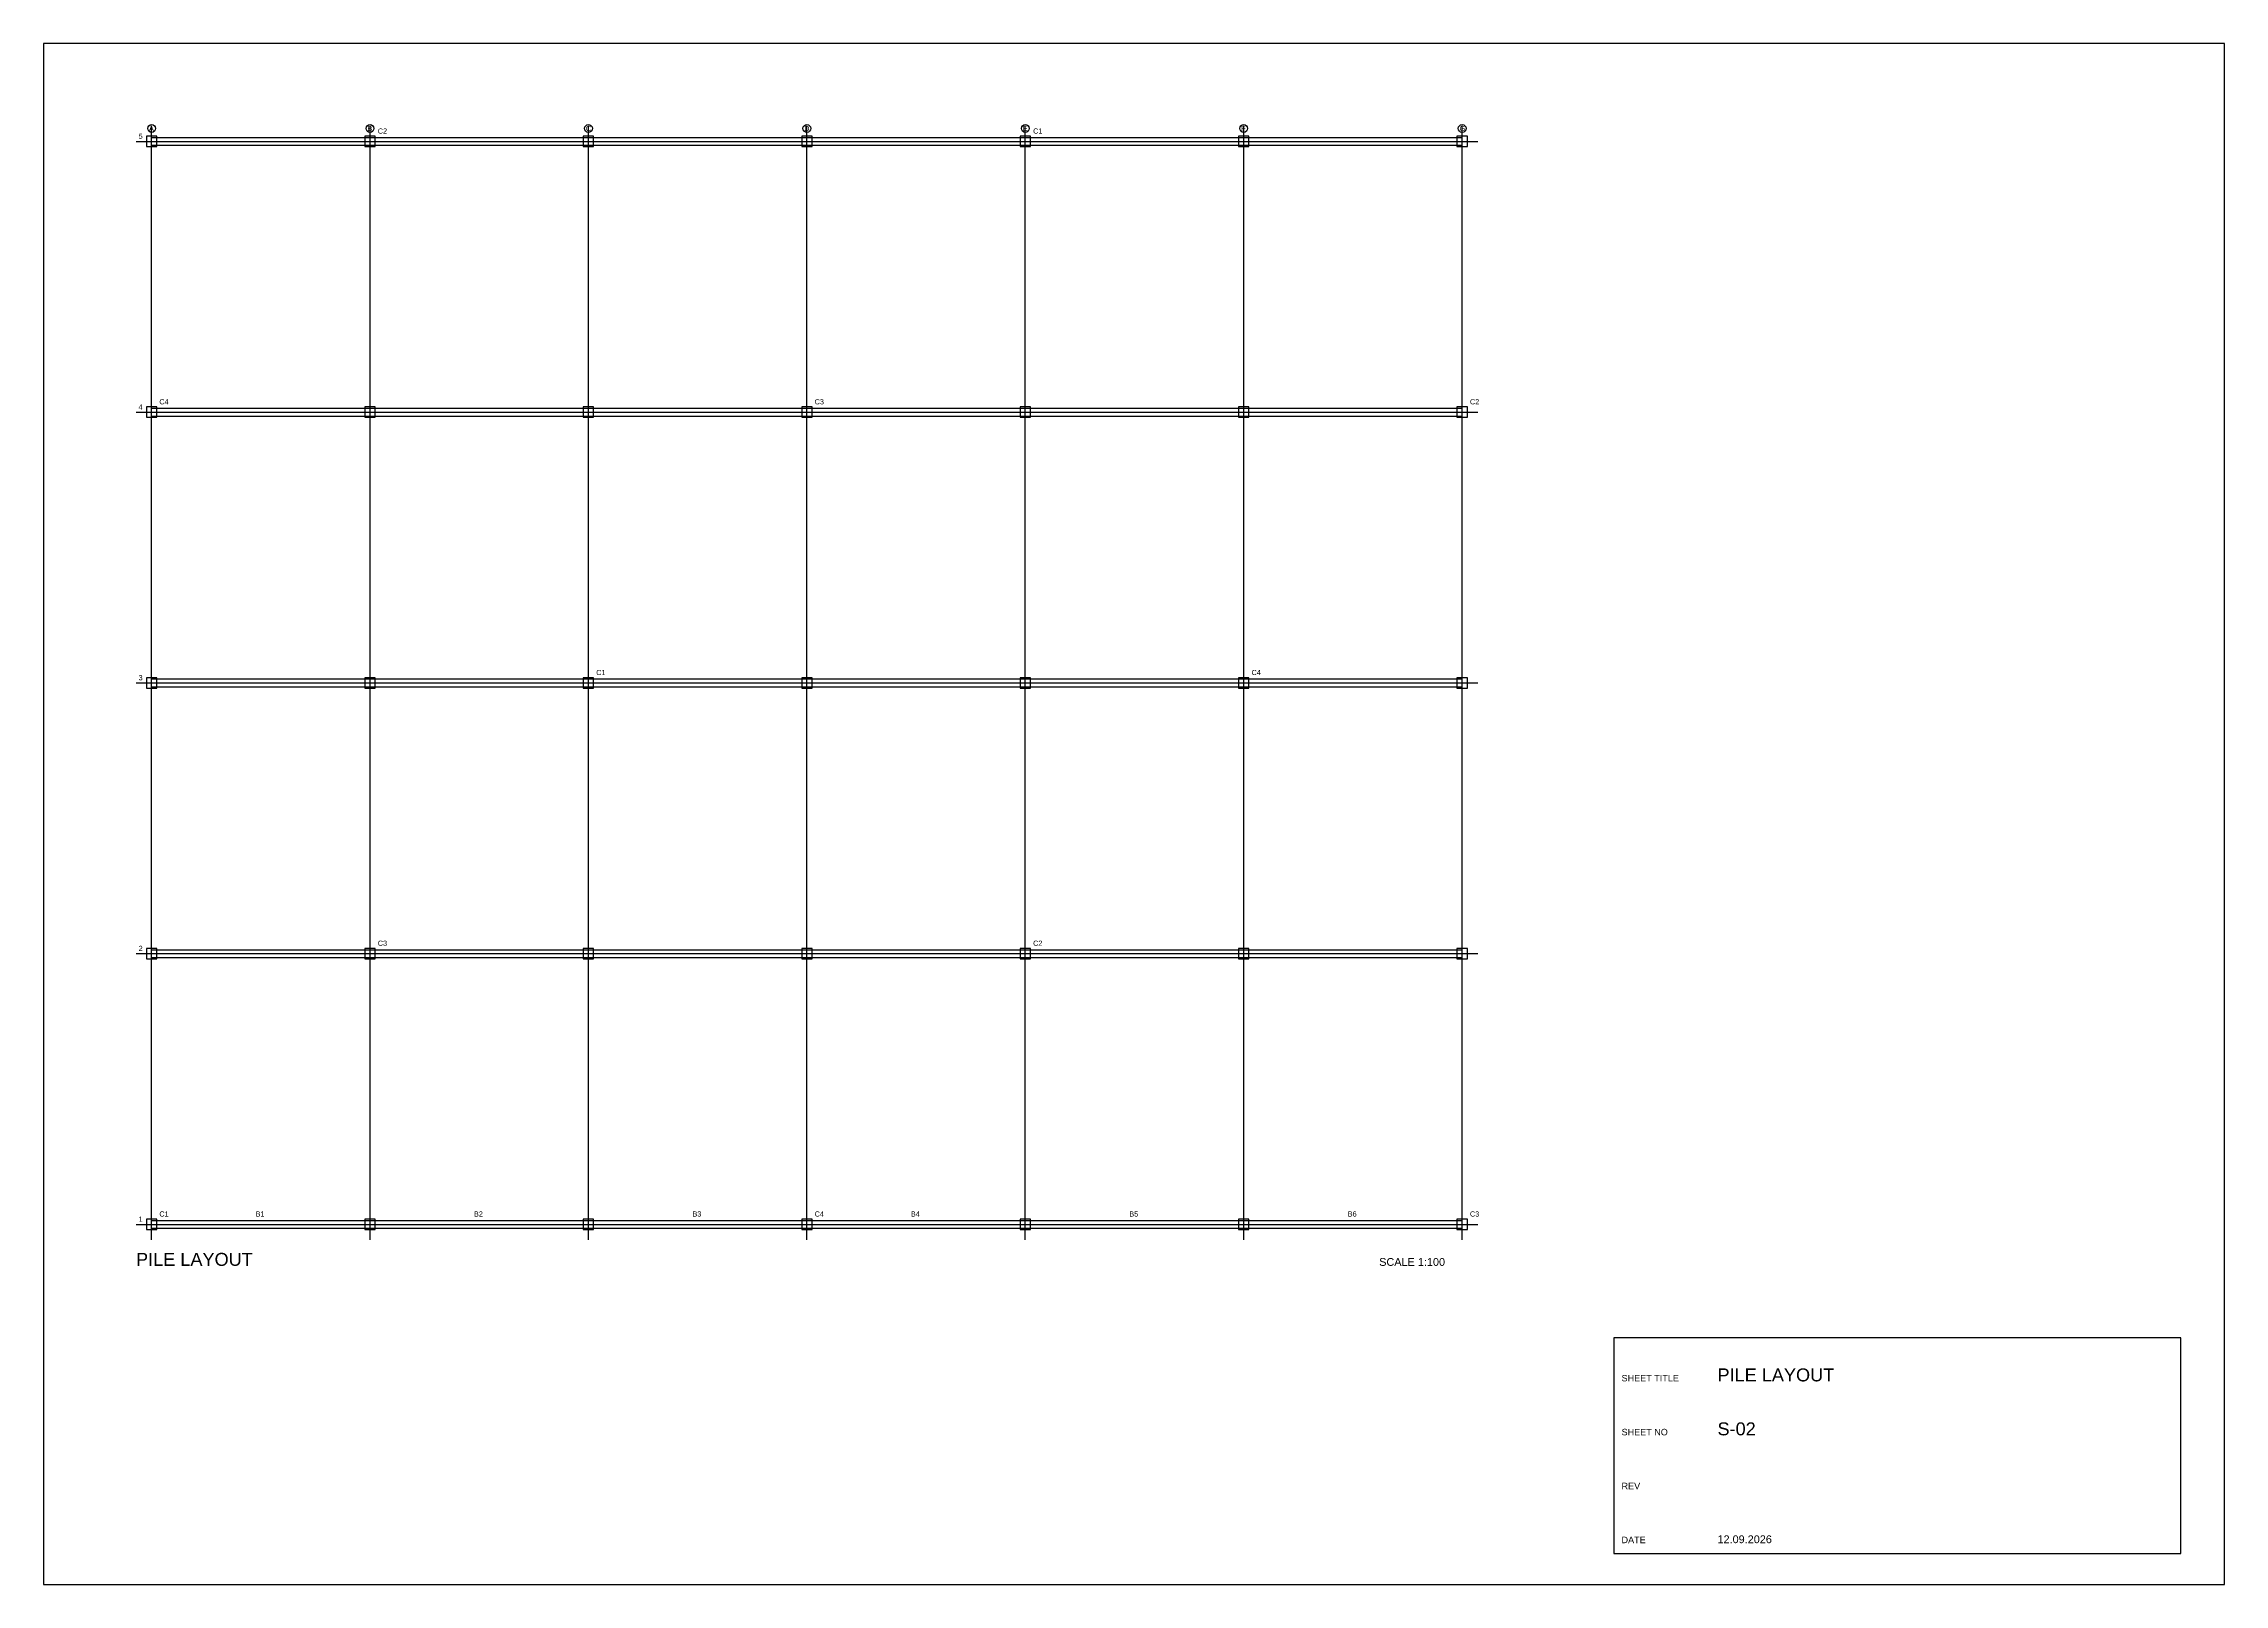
# Model space of a CAD drawing. Header units: millimetres. Extents: x 0 to 1841, y 0 to 594.
# Drawn here: x 1000 to 1841, y 0 to 594 of the extents above; entities that cross this region are included whole.
import ezdxf

# ---------------------------------------------------------------- set-up
doc = ezdxf.new("R2010")
doc.units = ezdxf.units.MM
for name, color, linetype in [('BEAM', 7, 'Continuous'), ('COLUMN', 7, 'Continuous'), ('FRAME', 7, 'Continuous'), ('GRID', 7, 'Continuous'), ('TITLE', 7, 'Continuous'), ('TITLES', 7, 'Continuous')]:
    doc.layers.add(name, color=color, linetype=linetype)
doc.styles.add('Arial', font='arial.ttf')

msp = doc.modelspace()

# ---------------------------------------------------------------- linework, layer by layer
at = {"layer": 'BEAM'}
for p, q in [((1041.64, 557.8), (1113.84, 557.8)), ((1113.84, 557.8), (1186.05, 557.8)), ((1186.05, 557.8), (1258.25, 557.8)), ((1258.25, 557.8), (1330.45, 557.8)), ((1330.45, 557.8), (1402.65, 557.8)), ((1402.65, 557.8), (1474.86, 557.8)), ((1474.86, 557.8), (1547.06, 557.8)), ((1041.64, 554.8), (1113.84, 554.8)), ((1113.84, 554.8), (1186.05, 554.8)), ((1186.05, 554.8), (1258.25, 554.8)), ((1258.25, 554.8), (1330.45, 554.8)), ((1330.45, 554.8), (1402.65, 554.8)), ((1402.65, 554.8), (1474.86, 554.8)), ((1474.86, 554.8), (1547.06, 554.8)), ((1041.64, 453.43), (1113.84, 453.43)), ((1041.64, 450.43), (1113.84, 450.43)), ((1113.84, 453.43), (1186.05, 453.43)), ((1113.84, 450.43), (1186.05, 450.43)), ((1186.05, 453.43), (1258.25, 453.43)), ((1186.05, 450.43), (1258.25, 450.43)), ((1258.25, 453.43), (1330.45, 453.43)), ((1258.25, 450.43), (1330.45, 450.43)), ((1330.45, 453.43), (1402.65, 453.43)), ((1330.45, 450.43), (1402.65, 450.43)), ((1402.65, 453.43), (1474.86, 453.43)), ((1402.65, 450.43), (1474.86, 450.43)), ((1474.86, 453.43), (1547.06, 453.43)), ((1474.86, 450.43), (1547.06, 450.43)), ((1041.64, 349.05), (1113.84, 349.05)), ((1041.64, 346.05), (1113.84, 346.05)), ((1113.84, 349.05), (1186.05, 349.05)), ((1113.84, 346.05), (1186.05, 346.05)), ((1186.05, 349.05), (1258.25, 349.05)), ((1186.05, 346.05), (1258.25, 346.05)), ((1258.25, 349.05), (1330.45, 349.05)), ((1258.25, 346.05), (1330.45, 346.05)), ((1330.45, 349.05), (1402.65, 349.05)), ((1330.45, 346.05), (1402.65, 346.05)), ((1402.65, 349.05), (1474.86, 349.05)), ((1402.65, 346.05), (1474.86, 346.05)), ((1474.86, 349.05), (1547.06, 349.05)), ((1474.86, 346.05), (1547.06, 346.05)), ((1041.64, 244.68), (1113.84, 244.68)), ((1113.84, 244.68), (1186.05, 244.68)), ((1186.05, 244.68), (1258.25, 244.68)), ((1258.25, 244.68), (1330.45, 244.68)), ((1330.45, 244.68), (1402.65, 244.68)), ((1402.65, 244.68), (1474.86, 244.68)), ((1474.86, 244.68), (1547.06, 244.68)), ((1041.64, 241.68), (1113.84, 241.68)), ((1113.84, 241.68), (1186.05, 241.68)), ((1186.05, 241.68), (1258.25, 241.68)), ((1258.25, 241.68), (1330.45, 241.68)), ((1330.45, 241.68), (1402.65, 241.68)), ((1402.65, 241.68), (1474.86, 241.68)), ((1474.86, 241.68), (1547.06, 241.68)), ((1041.64, 140.3), (1113.84, 140.3)), ((1041.64, 137.3), (1113.84, 137.3)), ((1113.84, 140.3), (1186.05, 140.3)), ((1113.84, 137.3), (1186.05, 137.3)), ((1186.05, 140.3), (1258.25, 140.3)), ((1186.05, 137.3), (1258.25, 137.3)), ((1258.25, 140.3), (1330.45, 140.3)), ((1258.25, 137.3), (1330.45, 137.3)), ((1330.45, 140.3), (1402.65, 140.3)), ((1330.45, 137.3), (1402.65, 137.3)), ((1402.65, 140.3), (1474.86, 140.3)), ((1402.65, 137.3), (1474.86, 137.3)), ((1474.86, 140.3), (1547.06, 140.3)), ((1474.86, 137.3), (1547.06, 137.3))]:
    msp.add_line(p, q, dxfattribs=at)
at = {"layer": 'COLUMN'}
for points in [[(1039.64, 554.3), (1043.64, 554.3), (1043.64, 558.3), (1039.64, 558.3)], [(1123.88, 554.3), (1127.88, 554.3), (1127.88, 558.3), (1123.88, 558.3)], [(1208.11, 554.3), (1212.11, 554.3), (1212.11, 558.3), (1208.11, 558.3)], [(1292.35, 554.3), (1296.35, 554.3), (1296.35, 558.3), (1292.35, 558.3)], [(1376.59, 554.3), (1380.59, 554.3), (1380.59, 558.3), (1376.59, 558.3)], [(1460.82, 554.3), (1464.82, 554.3), (1464.82, 558.3), (1460.82, 558.3)], [(1545.06, 554.3), (1549.06, 554.3), (1549.06, 558.3), (1545.06, 558.3)], [(1039.64, 449.93), (1043.64, 449.93), (1043.64, 453.93), (1039.64, 453.93)], [(1123.88, 449.93), (1127.88, 449.93), (1127.88, 453.93), (1123.88, 453.93)], [(1208.11, 449.93), (1212.11, 449.93), (1212.11, 453.93), (1208.11, 453.93)], [(1292.35, 449.93), (1296.35, 449.93), (1296.35, 453.93), (1292.35, 453.93)], [(1376.59, 449.93), (1380.59, 449.93), (1380.59, 453.93), (1376.59, 453.93)], [(1460.82, 449.93), (1464.82, 449.93), (1464.82, 453.93), (1460.82, 453.93)], [(1545.06, 449.93), (1549.06, 449.93), (1549.06, 453.93), (1545.06, 453.93)], [(1039.64, 345.55), (1043.64, 345.55), (1043.64, 349.55), (1039.64, 349.55)], [(1123.88, 345.55), (1127.88, 345.55), (1127.88, 349.55), (1123.88, 349.55)], [(1208.11, 345.55), (1212.11, 345.55), (1212.11, 349.55), (1208.11, 349.55)], [(1292.35, 345.55), (1296.35, 345.55), (1296.35, 349.55), (1292.35, 349.55)], [(1376.59, 345.55), (1380.59, 345.55), (1380.59, 349.55), (1376.59, 349.55)], [(1460.82, 345.55), (1464.82, 345.55), (1464.82, 349.55), (1460.82, 349.55)], [(1545.06, 345.55), (1549.06, 345.55), (1549.06, 349.55), (1545.06, 349.55)], [(1039.64, 241.18), (1043.64, 241.18), (1043.64, 245.18), (1039.64, 245.18)], [(1123.88, 241.18), (1127.88, 241.18), (1127.88, 245.18), (1123.88, 245.18)], [(1208.11, 241.18), (1212.11, 241.18), (1212.11, 245.18), (1208.11, 245.18)], [(1292.35, 241.18), (1296.35, 241.18), (1296.35, 245.18), (1292.35, 245.18)], [(1376.59, 241.18), (1380.59, 241.18), (1380.59, 245.18), (1376.59, 245.18)], [(1460.82, 241.18), (1464.82, 241.18), (1464.82, 245.18), (1460.82, 245.18)], [(1545.06, 241.18), (1549.06, 241.18), (1549.06, 245.18), (1545.06, 245.18)], [(1039.64, 136.8), (1043.64, 136.8), (1043.64, 140.8), (1039.64, 140.8)], [(1123.88, 136.8), (1127.88, 136.8), (1127.88, 140.8), (1123.88, 140.8)], [(1208.11, 136.8), (1212.11, 136.8), (1212.11, 140.8), (1208.11, 140.8)], [(1292.35, 136.8), (1296.35, 136.8), (1296.35, 140.8), (1292.35, 140.8)], [(1376.59, 136.8), (1380.59, 136.8), (1380.59, 140.8), (1376.59, 140.8)], [(1460.82, 136.8), (1464.82, 136.8), (1464.82, 140.8), (1460.82, 140.8)], [(1545.06, 136.8), (1549.06, 136.8), (1549.06, 140.8), (1545.06, 140.8)]]:
    msp.add_lwpolyline(points, close=True, dxfattribs=at)
at = {"layer": 'FRAME'}
msp.add_lwpolyline([(1000, 0), (1841, 0), (1841, 594), (1000, 594)], close=True, dxfattribs=at)
at = {"layer": 'GRID'}
for p, q in [((1035.64, 556.3), (1109.56, 556.3)), ((1041.64, 490.72), (1041.64, 562.3)), ((1109.56, 556.3), (1183.47, 556.3)), ((1125.88, 490.72), (1125.88, 562.3)), ((1183.47, 556.3), (1257.39, 556.3)), ((1210.11, 490.72), (1210.11, 562.3)), ((1257.39, 556.3), (1331.31, 556.3)), ((1294.35, 490.72), (1294.35, 562.3)), ((1331.31, 556.3), (1405.23, 556.3)), ((1378.59, 490.72), (1378.59, 562.3)), ((1405.23, 556.3), (1479.14, 556.3)), ((1462.82, 490.72), (1462.82, 562.3)), ((1479.14, 556.3), (1553.06, 556.3)), ((1547.06, 490.72), (1547.06, 562.3)), ((1041.64, 419.13), (1041.64, 490.72)), ((1125.88, 419.13), (1125.88, 490.72)), ((1210.11, 419.13), (1210.11, 490.72)), ((1294.35, 419.13), (1294.35, 490.72)), ((1378.59, 419.13), (1378.59, 490.72)), ((1462.82, 419.13), (1462.82, 490.72)), ((1547.06, 419.13), (1547.06, 490.72)), ((1035.64, 451.93), (1109.56, 451.93)), ((1109.56, 451.93), (1183.47, 451.93)), ((1183.47, 451.93), (1257.39, 451.93)), ((1257.39, 451.93), (1331.31, 451.93)), ((1331.31, 451.93), (1405.23, 451.93)), ((1405.23, 451.93), (1479.14, 451.93)), ((1479.14, 451.93), (1553.06, 451.93)), ((1041.64, 347.55), (1041.64, 419.13)), ((1125.88, 347.55), (1125.88, 419.13)), ((1210.11, 347.55), (1210.11, 419.13)), ((1294.35, 347.55), (1294.35, 419.13)), ((1378.59, 347.55), (1378.59, 419.13)), ((1462.82, 347.55), (1462.82, 419.13)), ((1547.06, 347.55), (1547.06, 419.13)), ((1035.64, 347.55), (1109.56, 347.55)), ((1041.64, 275.97), (1041.64, 347.55)), ((1109.56, 347.55), (1183.47, 347.55)), ((1125.88, 275.97), (1125.88, 347.55)), ((1183.47, 347.55), (1257.39, 347.55)), ((1210.11, 275.97), (1210.11, 347.55)), ((1257.39, 347.55), (1331.31, 347.55)), ((1294.35, 275.97), (1294.35, 347.55)), ((1331.31, 347.55), (1405.23, 347.55)), ((1378.59, 275.97), (1378.59, 347.55)), ((1405.23, 347.55), (1479.14, 347.55)), ((1462.82, 275.97), (1462.82, 347.55)), ((1479.14, 347.55), (1553.06, 347.55)), ((1547.06, 275.97), (1547.06, 347.55)), ((1041.64, 204.38), (1041.64, 275.97)), ((1125.88, 204.38), (1125.88, 275.97)), ((1210.11, 204.38), (1210.11, 275.97)), ((1294.35, 204.38), (1294.35, 275.97)), ((1378.59, 204.38), (1378.59, 275.97)), ((1462.82, 204.38), (1462.82, 275.97)), ((1547.06, 204.38), (1547.06, 275.97)), ((1035.64, 243.18), (1109.56, 243.18)), ((1109.56, 243.18), (1183.47, 243.18)), ((1183.47, 243.18), (1257.39, 243.18)), ((1257.39, 243.18), (1331.31, 243.18)), ((1331.31, 243.18), (1405.23, 243.18)), ((1405.23, 243.18), (1479.14, 243.18)), ((1479.14, 243.18), (1553.06, 243.18)), ((1041.64, 132.8), (1041.64, 204.38)), ((1125.88, 132.8), (1125.88, 204.38)), ((1210.11, 132.8), (1210.11, 204.38)), ((1294.35, 132.8), (1294.35, 204.38)), ((1378.59, 132.8), (1378.59, 204.38)), ((1462.82, 132.8), (1462.82, 204.38)), ((1547.06, 132.8), (1547.06, 204.38)), ((1035.64, 138.8), (1109.56, 138.8)), ((1109.56, 138.8), (1183.47, 138.8)), ((1183.47, 138.8), (1257.39, 138.8)), ((1257.39, 138.8), (1331.31, 138.8)), ((1331.31, 138.8), (1405.23, 138.8)), ((1405.23, 138.8), (1479.14, 138.8)), ((1479.14, 138.8), (1553.06, 138.8))]:
    msp.add_line(p, q, dxfattribs=at)
for centre in [(1041.64, 561.3), (1125.88, 561.3), (1210.11, 561.3), (1294.35, 561.3), (1378.59, 561.3), (1462.82, 561.3), (1547.06, 561.3)]:
    msp.add_circle(centre, 1.5, dxfattribs=at)
at = {"layer": 'TITLE'}
for p, q in [((1678.41, 95.04), (1605.52, 95.04)), ((1605.52, 95.04), (1605.52, 53.46)), ((1751.29, 95.04), (1678.41, 95.04)), ((1824.18, 95.04), (1751.29, 95.04)), ((1824.18, 53.46), (1824.18, 95.04)), ((1605.52, 53.46), (1605.52, 11.88)), ((1824.18, 11.88), (1824.18, 53.46)), ((1605.52, 11.88), (1678.41, 11.88)), ((1678.41, 11.88), (1751.29, 11.88)), ((1751.29, 11.88), (1824.18, 11.88))]:
    msp.add_line(p, q, dxfattribs=at)

# ---------------------------------------------------------------- texts
at = {"layer": 'BEAM', "style": 'Arial'}
for s, p in [('B1', (1081.76, 141.8)), ('B2', (1165.99, 141.8)), ('B3', (1250.23, 141.8)), ('B4', (1334.47, 141.8)), ('B5', (1418.7, 141.8)), ('B6', (1502.94, 141.8))]:
    msp.add_text(s, height=2, dxfattribs=at).set_placement(p)
at = {"layer": 'COLUMN', "style": 'Arial'}
for s, p in [('C2', (1128.88, 559.3)), ('C1', (1381.59, 559.3)), ('C4', (1044.64, 454.93)), ('C3', (1297.35, 454.93)), ('C2', (1550.06, 454.93)), ('C1', (1213.11, 350.55)), ('C4', (1465.82, 350.55)), ('C3', (1128.88, 246.18)), ('C2', (1381.59, 246.18)), ('C1', (1044.64, 141.8)), ('C4', (1297.35, 141.8)), ('C3', (1550.06, 141.8))]:
    msp.add_text(s, height=2, dxfattribs=at).set_placement(p)
at = {"layer": 'GRID', "style": 'Arial'}
for s, p in [('5', (1036.64, 557.3)), ('A', (1040.64, 560.3)), ('B', (1124.88, 560.3)), ('C', (1209.11, 560.3)), ('D', (1293.35, 560.3)), ('E', (1377.59, 560.3)), ('F', (1461.82, 560.3)), ('G', (1546.06, 560.3)), ('4', (1036.64, 452.93)), ('3', (1036.64, 348.55)), ('2', (1036.64, 244.18)), ('1', (1036.64, 139.8))]:
    msp.add_text(s, height=2, dxfattribs=at).set_placement(p)
at = {"layer": 'TITLE', "style": 'Arial'}
for s, height, p in [('SHEET TITLE', 2.5, (1608.52, 78.25)), ('PILE LAYOUT', 5, (1645.52, 78.25)), ('SHEET NO', 2.5, (1608.52, 57.46)), ('S-02', 5, (1645.52, 57.46)), ('REV', 2.5, (1608.52, 36.67)), ('DATE', 2.5, (1608.52, 15.88)), ('12.09.2026', 3, (1645.52, 15.88))]:
    msp.add_text(s, height=height, dxfattribs=at).set_placement(p)
at = {"layer": 'TITLES', "style": 'Arial'}
for s, height, p in [('PILE LAYOUT', 5, (1035.64, 122.8)), ('SCALE 1:100', 3, (1515.06, 122.8))]:
    msp.add_text(s, height=height, dxfattribs=at).set_placement(p)

doc.saveas('drawing.dxf')
